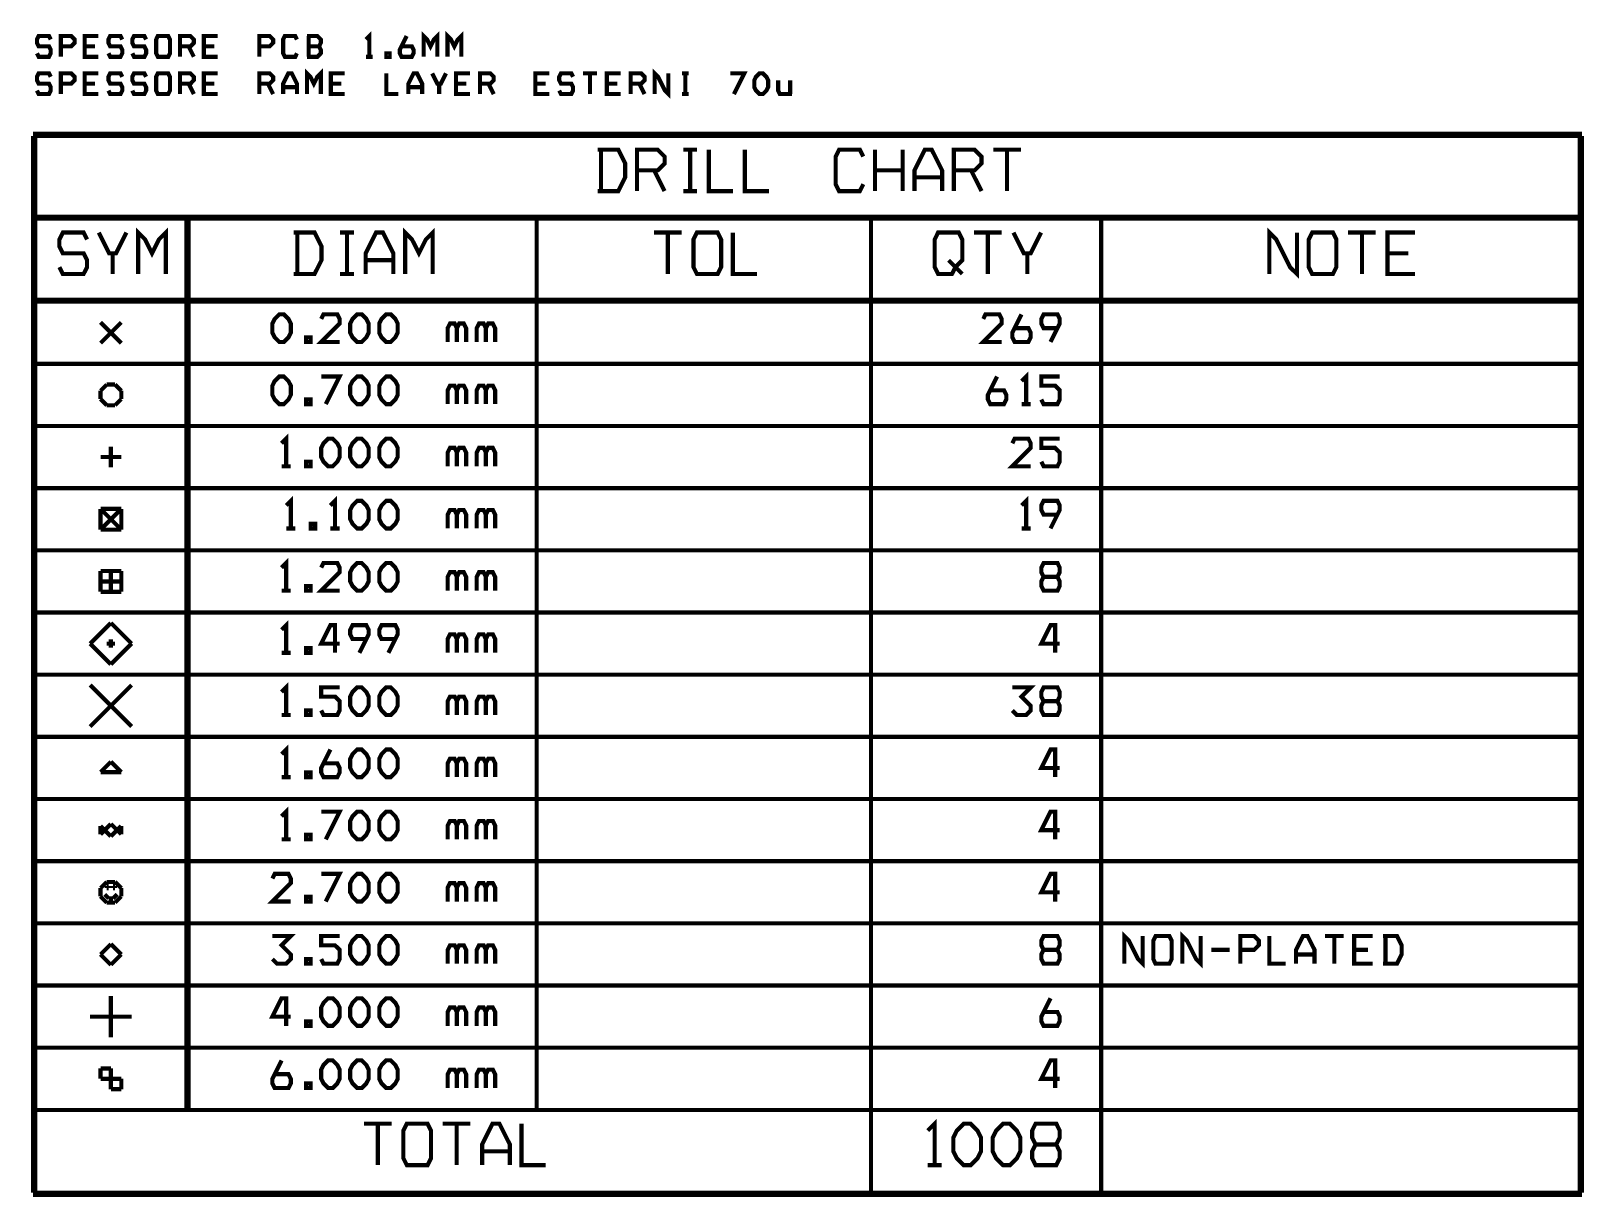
# Model space of a CAD drawing. Extents: x -20 to 155, y -92 to 168.
# Drawn here: x -15.5 to 79.6, y -92.5 to -21 of the extents above; entities that cross this region are included whole.
import ezdxf

# ---------------------------------------------------------------- set-up
doc = ezdxf.new("R2010")
doc.units = 0
doc.header["$MEASUREMENT"] = 0
doc.layers.add('25-334-1_DRD', color=7, linetype='CONTINUOUS')

msp = doc.modelspace()

# ---------------------------------------------------------------- linework, layer by layer
at = {"layer": '25-334-1_DRD', "const_width": 0.254}
for points in [[(-14.2875, -21.5265), (-14.39418, -21.31568), (-15.02918, -21.31568), (-15.13332, -21.5265), (-15.13332, -21.73732), (-15.02918, -21.95068), (-14.39418, -21.95068), (-14.2875, -22.1615), (-14.2875, -22.37232), (-14.39418, -22.58568), (-15.02918, -22.58568), (-15.13332, -22.37232)], [(-13.67282, -21.95068), (-13.03782, -21.95068), (-12.827, -21.73732), (-12.827, -21.5265), (-13.03782, -21.31568), (-13.67282, -21.31568), (-13.67282, -22.58568)], [(-11.3665, -22.58568), (-12.21232, -22.58568), (-12.21232, -21.31568), (-11.3665, -21.31568)], [(-11.57732, -21.95068), (-12.21232, -21.95068)], [(-9.906, -21.5265), (-10.01268, -21.31568), (-10.64768, -21.31568), (-10.75182, -21.5265), (-10.75182, -21.73732), (-10.64768, -21.95068), (-10.01268, -21.95068), (-9.906, -22.1615), (-9.906, -22.37232), (-10.01268, -22.58568), (-10.64768, -22.58568), (-10.75182, -22.37232)], [(-8.4455, -21.5265), (-8.55218, -21.31568), (-9.18718, -21.31568), (-9.29132, -21.5265), (-9.29132, -21.73732), (-9.18718, -21.95068), (-8.55218, -21.95068), (-8.4455, -22.1615), (-8.4455, -22.37232), (-8.55218, -22.58568), (-9.18718, -22.58568), (-9.29132, -22.37232)], [(-7.72668, -22.58568), (-7.83082, -22.37232), (-7.83082, -21.5265), (-7.72668, -21.31568), (-7.09168, -21.31568), (-6.985, -21.5265), (-6.985, -22.37232), (-7.09168, -22.58568), (-7.72668, -22.58568)], [(-6.37032, -21.95068), (-5.73532, -21.95068), (-5.5245, -21.73732), (-5.5245, -21.5265), (-5.73532, -21.31568), (-6.37032, -21.31568), (-6.37032, -22.58568)], [(-5.842, -21.95068), (-5.5245, -22.58568)], [(-4.064, -22.58568), (-4.90982, -22.58568), (-4.90982, -21.31568), (-4.064, -21.31568)], [(-4.27482, -21.95068), (-4.90982, -21.95068)], [(-1.51384, -21.95068), (-0.87884, -21.95068), (-0.66548, -21.73732), (-0.66548, -21.5265), (-0.87884, -21.31568), (-1.51384, -21.31568), (-1.51384, -22.58568)], [(0.79248, -22.37232), (0.68834, -22.58568), (0.05334, -22.58568), (-0.05334, -22.37232), (-0.05334, -21.5265), (0.05334, -21.31568), (0.68834, -21.31568), (0.79248, -21.5265)], [(1.51384, -21.95068), (2.14884, -21.95068), (2.25298, -21.73732), (2.25298, -21.5265), (2.04216, -21.31568), (1.40716, -21.31568)], [(1.40716, -22.58568), (2.04216, -22.58568), (2.25298, -22.37232), (2.25298, -22.1615), (2.14884, -21.95068)], [(1.51384, -22.58568), (1.51384, -21.31568)], [(5.22732, -22.58568), (5.22732, -21.31568), (5.0165, -21.5265)], [(7.19582, -21.95068), (7.83082, -21.95068), (7.9375, -22.1615), (7.9375, -22.37232), (7.83082, -22.58568), (7.19582, -22.58568), (7.09168, -22.37232), (7.09168, -22.1615), (7.51332, -21.31568)], [(9.398, -22.58568), (9.398, -21.31568), (9.18718, -21.5265), (8.97382, -21.95068), (8.763, -21.5265), (8.55218, -21.31568), (8.55218, -22.58568)], [(10.8585, -22.58568), (10.8585, -21.31568), (10.64768, -21.5265), (10.43432, -21.95068), (10.2235, -21.5265), (10.01268, -21.31568), (10.01268, -22.58568)], [(5.44068, -22.58568), (5.0165, -22.58568)], [(6.26618, -22.58568), (6.477, -22.58568), (6.477, -22.37232), (6.26618, -22.37232), (6.26618, -22.58568)], [(-14.2875, -23.8125), (-14.39418, -23.60168), (-15.02918, -23.60168), (-15.13332, -23.8125), (-15.13332, -24.02332), (-15.02918, -24.23668), (-14.39418, -24.23668), (-14.2875, -24.4475), (-14.2875, -24.65832), (-14.39418, -24.87168), (-15.02918, -24.87168), (-15.13332, -24.65832)], [(-13.67282, -24.23668), (-13.03782, -24.23668), (-12.827, -24.02332), (-12.827, -23.8125), (-13.03782, -23.60168), (-13.67282, -23.60168), (-13.67282, -24.87168)], [(-11.3665, -24.87168), (-12.21232, -24.87168), (-12.21232, -23.60168), (-11.3665, -23.60168)], [(-9.906, -23.8125), (-10.01268, -23.60168), (-10.64768, -23.60168), (-10.75182, -23.8125), (-10.75182, -24.02332), (-10.64768, -24.23668), (-10.01268, -24.23668), (-9.906, -24.4475), (-9.906, -24.65832), (-10.01268, -24.87168), (-10.64768, -24.87168), (-10.75182, -24.65832)], [(-8.4455, -23.8125), (-8.55218, -23.60168), (-9.18718, -23.60168), (-9.29132, -23.8125), (-9.29132, -24.02332), (-9.18718, -24.23668), (-8.55218, -24.23668), (-8.4455, -24.4475), (-8.4455, -24.65832), (-8.55218, -24.87168), (-9.18718, -24.87168), (-9.29132, -24.65832)], [(-7.72668, -24.87168), (-7.83082, -24.65832), (-7.83082, -23.8125), (-7.72668, -23.60168), (-7.09168, -23.60168), (-6.985, -23.8125), (-6.985, -24.65832), (-7.09168, -24.87168), (-7.72668, -24.87168)], [(-6.37032, -24.23668), (-5.73532, -24.23668), (-5.5245, -24.02332), (-5.5245, -23.8125), (-5.73532, -23.60168), (-6.37032, -23.60168), (-6.37032, -24.87168)], [(-4.064, -24.87168), (-4.90982, -24.87168), (-4.90982, -23.60168), (-4.064, -23.60168)], [(-1.51384, -24.23668), (-0.87884, -24.23668), (-0.66548, -24.02332), (-0.66548, -23.8125), (-0.87884, -23.60168), (-1.51384, -23.60168), (-1.51384, -24.87168)], [(0.79248, -24.87168), (0.79248, -24.23668), (0.47498, -23.60168), (0.26416, -23.60168), (-0.05334, -24.23668), (-0.05334, -24.87168)], [(2.25298, -24.87168), (2.25298, -23.60168), (2.04216, -23.8125), (1.83134, -24.23668), (1.61798, -23.8125), (1.40716, -23.60168), (1.40716, -24.87168)], [(3.71348, -24.87168), (2.86766, -24.87168), (2.86766, -23.60168), (3.71348, -23.60168)], [(7.00532, -24.87168), (6.26618, -24.87168), (6.26618, -23.60168)], [(8.46582, -24.87168), (8.46582, -24.23668), (8.14832, -23.60168), (7.9375, -23.60168), (7.62, -24.23668), (7.62, -24.87168)], [(9.92632, -23.60168), (9.60882, -24.23668), (9.398, -24.23668), (9.0805, -23.60168)], [(11.38682, -24.87168), (10.541, -24.87168), (10.541, -23.60168), (11.38682, -23.60168)], [(12.0015, -24.23668), (12.6365, -24.23668), (12.84732, -24.02332), (12.84732, -23.8125), (12.6365, -23.60168), (12.0015, -23.60168), (12.0015, -24.87168)], [(16.24584, -24.87168), (15.39748, -24.87168), (15.39748, -23.60168), (16.24584, -23.60168)], [(17.70634, -23.8125), (17.59966, -23.60168), (16.96466, -23.60168), (16.85798, -23.8125), (16.85798, -24.02332), (16.96466, -24.23668), (17.59966, -24.23668), (17.70634, -24.4475), (17.70634, -24.65832), (17.59966, -24.87168), (16.96466, -24.87168), (16.85798, -24.65832)], [(19.16684, -23.60168), (18.31848, -23.60168)], [(18.74266, -24.87168), (18.74266, -23.60168)], [(20.62734, -24.87168), (19.77898, -24.87168), (19.77898, -23.60168), (20.62734, -23.60168)], [(21.23948, -24.23668), (21.87448, -24.23668), (22.08784, -24.02332), (22.08784, -23.8125), (21.87448, -23.60168), (21.23948, -23.60168), (21.23948, -24.87168)], [(23.54834, -23.60168), (23.54834, -24.87168), (23.33498, -24.65832), (22.91334, -23.8125), (22.69998, -23.60168), (22.69998, -24.87168)], [(24.79548, -23.60168), (24.37384, -23.60168)], [(24.58466, -24.87168), (24.58466, -23.60168)], [(27.559, -24.87168), (28.194, -23.60168), (27.34818, -23.60168)], [(29.12618, -24.87168), (28.91282, -24.65832), (28.80868, -24.4475), (28.80868, -24.02332), (28.91282, -23.8125), (29.12618, -23.60168), (29.337, -23.60168), (29.54782, -23.8125), (29.6545, -24.02332), (29.6545, -24.4475), (29.54782, -24.65832), (29.337, -24.87168), (29.12618, -24.87168)], [(-11.57732, -24.23668), (-12.21232, -24.23668)], [(-5.842, -24.23668), (-5.5245, -24.87168)], [(-4.27482, -24.23668), (-4.90982, -24.23668)], [(-0.98298, -24.23668), (-0.66548, -24.87168)], [(0.79248, -24.4475), (-0.05334, -24.4475)], [(3.50266, -24.23668), (2.86766, -24.23668)], [(8.46582, -24.4475), (7.62, -24.4475)], [(9.50468, -24.87168), (9.50468, -24.23668)], [(11.176, -24.23668), (10.541, -24.23668)], [(12.52982, -24.23668), (12.84732, -24.87168)], [(16.03248, -24.23668), (15.39748, -24.23668)], [(20.41398, -24.23668), (19.77898, -24.23668)], [(21.77034, -24.23668), (22.08784, -24.87168)], [(31.115, -24.87168), (30.37332, -24.87168), (30.26918, -24.65832), (30.26918, -24.02332)], [(31.00832, -24.02332), (31.00832, -24.87168)], [(24.79548, -24.87168), (24.37384, -24.87168)], [(79.502, -27.305), (-15.367, -27.305)], [(-15.367, -92.202), (-15.367, -27.432)], [(79.375, -27.432), (-15.24, -27.432)], [(-15.24, -92.202), (-15.24, -27.432)], [(79.375, -92.202), (79.375, -27.432)], [(79.502, -92.202), (79.502, -27.432)], [(19.20748, -30.81782), (20.47748, -30.81782), (20.90166, -29.972), (20.90166, -29.12618), (20.47748, -28.27782), (19.20748, -28.27782)], [(19.42084, -30.81782), (19.42084, -28.27782)], [(21.62048, -29.54782), (22.89048, -29.54782), (23.31466, -29.12618), (23.31466, -28.702), (22.89048, -28.27782), (21.62048, -28.27782), (21.62048, -30.81782)], [(25.30348, -28.27782), (24.45766, -28.27782)], [(24.88184, -30.81782), (24.88184, -28.27782)], [(27.50566, -30.81782), (26.02484, -30.81782), (26.02484, -28.27782)], [(29.70784, -30.81782), (28.22448, -30.81782), (28.22448, -28.27782)], [(35.48634, -30.39618), (35.27298, -30.81782), (34.00298, -30.81782), (33.79216, -30.39618), (33.79216, -28.702), (34.00298, -28.27782), (35.27298, -28.27782), (35.48634, -28.702)], [(36.20516, -30.81782), (36.20516, -28.27782)], [(37.89934, -30.81782), (37.89934, -28.27782)], [(40.31234, -30.81782), (40.31234, -29.54782), (39.67734, -28.27782), (39.25316, -28.27782), (38.61816, -29.54782), (38.61816, -30.81782)], [(41.03116, -29.54782), (42.30116, -29.54782), (42.72534, -29.12618), (42.72534, -28.702), (42.30116, -28.27782), (41.03116, -28.27782), (41.03116, -30.81782)], [(45.13834, -28.27782), (43.44416, -28.27782)], [(44.28998, -30.81782), (44.28998, -28.27782)], [(22.67966, -29.54782), (23.31466, -30.81782)], [(37.89934, -29.54782), (36.20516, -29.54782)], [(42.09034, -29.54782), (42.72534, -30.81782)], [(40.31234, -29.972), (38.61816, -29.972)], [(25.30348, -30.81782), (24.45766, -30.81782)], [(79.375, -32.385), (-15.24, -32.385)], [(79.375, -32.512), (-15.24, -32.512)], [(-12.065, -33.782), (-12.27582, -33.35782), (-13.54582, -33.35782), (-13.75918, -33.782), (-13.75918, -34.20618), (-13.54582, -34.62782), (-12.27582, -34.62782), (-12.065, -35.052), (-12.065, -35.47618), (-12.27582, -35.89782), (-13.54582, -35.89782), (-13.75918, -35.47618)], [(-9.652, -33.35782), (-10.287, -34.62782), (-10.71118, -34.62782), (-11.34618, -33.35782)], [(-7.239, -35.89782), (-7.239, -33.35782), (-7.66318, -33.782), (-8.08482, -34.62782), (-8.509, -33.782), (-8.93318, -33.35782), (-8.93318, -35.89782)], [(-5.969, -87.122), (-5.969, -32.512)], [(-5.842, -87.122), (-5.842, -32.512)], [(0.60198, -35.89782), (1.87198, -35.89782), (2.29616, -35.052), (2.29616, -34.20618), (1.87198, -33.35782), (0.60198, -33.35782)], [(0.81534, -35.89782), (0.81534, -33.35782)], [(4.28498, -33.35782), (3.43916, -33.35782)], [(3.86334, -35.89782), (3.86334, -33.35782)], [(6.69798, -35.89782), (6.69798, -34.62782), (6.06298, -33.35782), (5.64134, -33.35782), (5.00634, -34.62782), (5.00634, -35.89782)], [(9.11098, -35.89782), (9.11098, -33.35782), (8.68934, -33.782), (8.26516, -34.62782), (7.84098, -33.782), (7.41934, -33.35782), (7.41934, -35.89782)], [(15.47368, -87.122), (15.47368, -32.512)], [(24.36368, -33.35782), (22.6695, -33.35782)], [(23.51532, -35.89782), (23.51532, -33.35782)], [(25.29332, -35.89782), (25.0825, -35.47618), (25.0825, -33.782), (25.29332, -33.35782), (26.56332, -33.35782), (26.77668, -33.782), (26.77668, -35.47618), (26.56332, -35.89782), (25.29332, -35.89782)], [(28.97632, -35.89782), (27.4955, -35.89782), (27.4955, -33.35782)], [(35.96132, -92.202), (35.96132, -32.512)], [(39.85768, -35.47618), (40.0685, -35.89782), (40.91432, -35.89782), (41.12768, -35.47618), (41.54932, -35.052), (41.54932, -33.782), (41.3385, -33.35782), (40.0685, -33.35782), (39.85768, -33.782), (39.85768, -35.47618)], [(43.96232, -33.35782), (42.27068, -33.35782)], [(43.1165, -35.89782), (43.1165, -33.35782)], [(46.37532, -33.35782), (45.74032, -34.62782), (45.31868, -34.62782), (44.68368, -33.35782)], [(50.05832, -92.202), (50.05832, -32.512)], [(62.04966, -33.35782), (62.04966, -35.89782), (61.62548, -35.47618), (60.77966, -33.782), (60.35548, -33.35782), (60.35548, -35.89782)], [(62.98184, -35.89782), (62.76848, -35.47618), (62.76848, -33.782), (62.98184, -33.35782), (64.25184, -33.35782), (64.46266, -33.782), (64.46266, -35.47618), (64.25184, -35.89782), (62.98184, -35.89782)], [(66.87566, -33.35782), (65.18148, -33.35782)], [(66.02984, -35.89782), (66.02984, -33.35782)], [(69.28866, -35.89782), (67.59448, -35.89782), (67.59448, -33.35782), (69.28866, -33.35782)], [(-10.49782, -35.89782), (-10.49782, -34.62782)], [(6.69798, -35.052), (5.00634, -35.052)], [(40.7035, -35.052), (41.54932, -35.89782)], [(45.5295, -35.89782), (45.5295, -34.62782)], [(68.86448, -34.62782), (67.59448, -34.62782)], [(4.28498, -35.89782), (3.43916, -35.89782)], [(79.375, -37.465), (-15.24, -37.465)], [(79.375, -37.592), (-15.24, -37.592)], [(-9.9695, -38.862), (-11.2395, -40.132)], [(-9.9695, -40.132), (-11.2395, -38.862)], [(-0.28956, -40.06088), (-0.5715, -39.77894), (-0.7112, -39.497), (-0.7112, -38.93312), (-0.5715, -38.65118), (-0.28956, -38.36924), (-0.00762, -38.36924), (0.27432, -38.65118), (0.41656, -38.93312), (0.41656, -39.497), (0.27432, -39.77894), (-0.00762, -40.06088), (-0.28956, -40.06088)], [(3.40868, -40.06088), (2.27838, -40.06088), (3.40868, -38.93312), (3.40868, -38.65118), (3.26644, -38.36924), (2.42062, -38.36924), (2.27838, -38.65118)], [(4.48056, -40.06088), (4.19862, -39.77894), (4.05638, -39.497), (4.05638, -38.93312), (4.19862, -38.65118), (4.48056, -38.36924), (4.7625, -38.36924), (5.04444, -38.65118), (5.18668, -38.93312), (5.18668, -39.497), (5.04444, -39.77894), (4.7625, -40.06088), (4.48056, -40.06088)], [(6.25856, -40.06088), (5.97662, -39.77894), (5.83438, -39.497), (5.83438, -38.93312), (5.97662, -38.65118), (6.25856, -38.36924), (6.5405, -38.36924), (6.82244, -38.65118), (6.96468, -38.93312), (6.96468, -39.497), (6.82244, -39.77894), (6.5405, -40.06088), (6.25856, -40.06088)], [(11.15568, -40.06088), (11.15568, -39.21506), (11.01344, -38.93312), (10.7315, -38.93312), (10.58926, -39.21506), (10.44956, -38.93312), (10.16762, -38.93312), (10.02538, -39.21506), (10.02538, -40.06088)], [(12.93368, -40.06088), (12.93368, -39.21506), (12.79144, -38.93312), (12.5095, -38.93312), (12.36726, -39.21506), (12.22756, -38.93312), (11.94562, -38.93312), (11.80338, -39.21506), (11.80338, -40.06088)], [(43.96232, -40.06088), (42.83456, -40.06088), (43.96232, -38.93312), (43.96232, -38.65118), (43.82262, -38.36924), (42.97426, -38.36924), (42.83456, -38.65118)], [(44.75226, -39.21506), (45.60062, -39.21506), (45.74032, -39.497), (45.74032, -39.77894), (45.60062, -40.06088), (44.75226, -40.06088), (44.61256, -39.77894), (44.61256, -39.497), (45.17644, -38.36924)], [(47.37862, -39.21506), (46.53026, -39.21506), (46.39056, -38.93312), (46.39056, -38.65118), (46.53026, -38.36924), (47.37862, -38.36924), (47.51832, -38.65118), (47.51832, -38.93312), (46.95444, -40.06088)], [(1.34874, -40.06088), (1.63068, -40.06088), (1.63068, -39.77894), (1.34874, -39.77894), (1.34874, -40.06088)], [(10.58926, -40.06088), (10.58926, -39.21506)], [(12.36726, -40.06088), (12.36726, -39.21506)], [(79.375, -41.402), (-15.24, -41.402)], [(-10.8585, -42.672), (-11.2395, -43.053)], [(-10.3505, -42.672), (-10.8585, -42.672)], [(-9.9695, -43.053), (-10.3505, -42.672)], [(-0.28956, -43.87088), (-0.5715, -43.58894), (-0.7112, -43.307), (-0.7112, -42.74312), (-0.5715, -42.46118), (-0.28956, -42.17924), (-0.00762, -42.17924), (0.27432, -42.46118), (0.41656, -42.74312), (0.41656, -43.307), (0.27432, -43.58894), (-0.00762, -43.87088), (-0.28956, -43.87088)], [(2.56032, -43.87088), (3.40868, -42.17924), (2.27838, -42.17924)], [(4.48056, -43.87088), (4.19862, -43.58894), (4.05638, -43.307), (4.05638, -42.74312), (4.19862, -42.46118), (4.48056, -42.17924), (4.7625, -42.17924), (5.04444, -42.46118), (5.18668, -42.74312), (5.18668, -43.307), (5.04444, -43.58894), (4.7625, -43.87088), (4.48056, -43.87088)], [(6.25856, -43.87088), (5.97662, -43.58894), (5.83438, -43.307), (5.83438, -42.74312), (5.97662, -42.46118), (6.25856, -42.17924), (6.5405, -42.17924), (6.82244, -42.46118), (6.96468, -42.74312), (6.96468, -43.307), (6.82244, -43.58894), (6.5405, -43.87088), (6.25856, -43.87088)], [(11.15568, -43.87088), (11.15568, -43.02506), (11.01344, -42.74312), (10.7315, -42.74312), (10.58926, -43.02506), (10.44956, -42.74312), (10.16762, -42.74312), (10.02538, -43.02506), (10.02538, -43.87088)], [(12.93368, -43.87088), (12.93368, -43.02506), (12.79144, -42.74312), (12.5095, -42.74312), (12.36726, -43.02506), (12.22756, -42.74312), (11.94562, -42.74312), (11.80338, -43.02506), (11.80338, -43.87088)], [(43.2562, -43.02506), (44.10456, -43.02506), (44.24426, -43.307), (44.24426, -43.58894), (44.10456, -43.87088), (43.2562, -43.87088), (43.1165, -43.58894), (43.1165, -43.307), (43.68038, -42.17924)], [(45.45838, -43.87088), (45.45838, -42.17924), (45.17644, -42.46118)], [(46.39056, -43.58894), (46.53026, -43.87088), (47.37862, -43.87088), (47.51832, -43.58894), (47.51832, -43.02506), (47.23638, -42.74312), (46.39056, -42.74312), (46.39056, -42.17924), (47.51832, -42.17924)], [(-11.2395, -43.053), (-11.2395, -43.561)], [(-11.2395, -43.561), (-10.8585, -43.942)], [(-10.3505, -43.942), (-9.9695, -43.561)], [(-9.9695, -43.561), (-9.9695, -43.053)], [(1.34874, -43.87088), (1.63068, -43.87088), (1.63068, -43.58894), (1.34874, -43.58894), (1.34874, -43.87088)], [(10.58926, -43.87088), (10.58926, -43.02506)], [(12.36726, -43.87088), (12.36726, -43.02506)], [(45.74032, -43.87088), (45.17644, -43.87088)], [(-10.8585, -43.942), (-10.3505, -43.942)], [(79.375, -45.212), (-15.24, -45.212)], [(-10.6045, -46.482), (-10.6045, -47.752)], [(0.13462, -47.68088), (0.13462, -45.98924), (-0.14732, -46.27118)], [(2.70256, -47.68088), (2.42062, -47.39894), (2.27838, -47.117), (2.27838, -46.55312), (2.42062, -46.27118), (2.70256, -45.98924), (2.9845, -45.98924), (3.26644, -46.27118), (3.40868, -46.55312), (3.40868, -47.117), (3.26644, -47.39894), (2.9845, -47.68088), (2.70256, -47.68088)], [(4.48056, -47.68088), (4.19862, -47.39894), (4.05638, -47.117), (4.05638, -46.55312), (4.19862, -46.27118), (4.48056, -45.98924), (4.7625, -45.98924), (5.04444, -46.27118), (5.18668, -46.55312), (5.18668, -47.117), (5.04444, -47.39894), (4.7625, -47.68088), (4.48056, -47.68088)], [(6.25856, -47.68088), (5.97662, -47.39894), (5.83438, -47.117), (5.83438, -46.55312), (5.97662, -46.27118), (6.25856, -45.98924), (6.5405, -45.98924), (6.82244, -46.27118), (6.96468, -46.55312), (6.96468, -47.117), (6.82244, -47.39894), (6.5405, -47.68088), (6.25856, -47.68088)], [(11.15568, -47.68088), (11.15568, -46.83506), (11.01344, -46.55312), (10.7315, -46.55312), (10.58926, -46.83506), (10.44956, -46.55312), (10.16762, -46.55312), (10.02538, -46.83506), (10.02538, -47.68088)], [(12.93368, -47.68088), (12.93368, -46.83506), (12.79144, -46.55312), (12.5095, -46.55312), (12.36726, -46.83506), (12.22756, -46.55312), (11.94562, -46.55312), (11.80338, -46.83506), (11.80338, -47.68088)], [(45.74032, -47.68088), (44.61256, -47.68088), (45.74032, -46.55312), (45.74032, -46.27118), (45.60062, -45.98924), (44.75226, -45.98924), (44.61256, -46.27118)], [(46.39056, -47.39894), (46.53026, -47.68088), (47.37862, -47.68088), (47.51832, -47.39894), (47.51832, -46.83506), (47.23638, -46.55312), (46.39056, -46.55312), (46.39056, -45.98924), (47.51832, -45.98924)], [(-9.9695, -47.117), (-11.2395, -47.117)], [(0.41656, -47.68088), (-0.14732, -47.68088)], [(1.34874, -47.68088), (1.63068, -47.68088), (1.63068, -47.39894), (1.34874, -47.39894), (1.34874, -47.68088)], [(10.58926, -47.68088), (10.58926, -46.83506)], [(12.36726, -47.68088), (12.36726, -46.83506)], [(79.375, -49.022), (-15.24, -49.022)], [(-11.2395, -50.292), (-11.2395, -51.562)], [(-9.9695, -50.292), (-11.2395, -50.292)], [(-9.9695, -50.292), (-11.2395, -51.562)], [(-9.9695, -51.562), (-11.2395, -50.292)], [(-9.9695, -51.562), (-9.9695, -50.292)], [(0.41656, -51.49088), (0.41656, -49.79924), (0.13462, -50.08118)], [(3.1242, -51.49088), (3.1242, -49.79924), (2.84226, -50.08118)], [(4.48056, -51.49088), (4.19862, -51.20894), (4.05638, -50.927), (4.05638, -50.36312), (4.19862, -50.08118), (4.48056, -49.79924), (4.7625, -49.79924), (5.04444, -50.08118), (5.18668, -50.36312), (5.18668, -50.927), (5.04444, -51.20894), (4.7625, -51.49088), (4.48056, -51.49088)], [(6.25856, -51.49088), (5.97662, -51.20894), (5.83438, -50.927), (5.83438, -50.36312), (5.97662, -50.08118), (6.25856, -49.79924), (6.5405, -49.79924), (6.82244, -50.08118), (6.96468, -50.36312), (6.96468, -50.927), (6.82244, -51.20894), (6.5405, -51.49088), (6.25856, -51.49088)], [(11.15568, -51.49088), (11.15568, -50.64506), (11.01344, -50.36312), (10.7315, -50.36312), (10.58926, -50.64506), (10.44956, -50.36312), (10.16762, -50.36312), (10.02538, -50.64506), (10.02538, -51.49088)], [(12.93368, -51.49088), (12.93368, -50.64506), (12.79144, -50.36312), (12.5095, -50.36312), (12.36726, -50.64506), (12.22756, -50.36312), (11.94562, -50.36312), (11.80338, -50.64506), (11.80338, -51.49088)], [(45.45838, -51.49088), (45.45838, -49.79924), (45.17644, -50.08118)], [(47.37862, -50.64506), (46.53026, -50.64506), (46.39056, -50.36312), (46.39056, -50.08118), (46.53026, -49.79924), (47.37862, -49.79924), (47.51832, -50.08118), (47.51832, -50.36312), (46.95444, -51.49088)], [(0.6985, -51.49088), (0.13462, -51.49088)], [(1.63068, -51.49088), (1.91262, -51.49088), (1.91262, -51.20894), (1.63068, -51.20894), (1.63068, -51.49088)], [(3.40868, -51.49088), (2.84226, -51.49088)], [(10.58926, -51.49088), (10.58926, -50.64506)], [(12.36726, -51.49088), (12.36726, -50.64506)], [(45.74032, -51.49088), (45.17644, -51.49088)], [(-11.2395, -51.562), (-9.9695, -51.562)], [(79.375, -52.832), (-15.24, -52.832)], [(-11.2395, -54.102), (-11.2395, -55.372)], [(-9.9695, -54.102), (-11.2395, -54.102)], [(-10.6045, -54.102), (-10.6045, -55.372)], [(-9.9695, -55.372), (-9.9695, -54.102)], [(0.13462, -55.30088), (0.13462, -53.60924), (-0.14732, -53.89118)], [(3.40868, -55.30088), (2.27838, -55.30088), (3.40868, -54.17312), (3.40868, -53.89118), (3.26644, -53.60924), (2.42062, -53.60924), (2.27838, -53.89118)], [(4.48056, -55.30088), (4.19862, -55.01894), (4.05638, -54.737), (4.05638, -54.17312), (4.19862, -53.89118), (4.48056, -53.60924), (4.7625, -53.60924), (5.04444, -53.89118), (5.18668, -54.17312), (5.18668, -54.737), (5.04444, -55.01894), (4.7625, -55.30088), (4.48056, -55.30088)], [(6.25856, -55.30088), (5.97662, -55.01894), (5.83438, -54.737), (5.83438, -54.17312), (5.97662, -53.89118), (6.25856, -53.60924), (6.5405, -53.60924), (6.82244, -53.89118), (6.96468, -54.17312), (6.96468, -54.737), (6.82244, -55.01894), (6.5405, -55.30088), (6.25856, -55.30088)], [(11.15568, -55.30088), (11.15568, -54.45506), (11.01344, -54.17312), (10.7315, -54.17312), (10.58926, -54.45506), (10.44956, -54.17312), (10.16762, -54.17312), (10.02538, -54.45506), (10.02538, -55.30088)], [(12.93368, -55.30088), (12.93368, -54.45506), (12.79144, -54.17312), (12.5095, -54.17312), (12.36726, -54.45506), (12.22756, -54.17312), (11.94562, -54.17312), (11.80338, -54.45506), (11.80338, -55.30088)], [(47.37862, -54.45506), (47.51832, -54.17312), (47.51832, -53.89118), (47.37862, -53.60924), (46.53026, -53.60924), (46.39056, -53.89118), (46.39056, -54.17312), (46.53026, -54.45506), (47.37862, -54.45506), (47.51832, -54.737), (47.51832, -55.01894), (47.37862, -55.30088), (46.53026, -55.30088), (46.39056, -55.01894), (46.39056, -54.737), (46.53026, -54.45506)], [(-9.9695, -54.737), (-11.2395, -54.737)], [(1.34874, -55.30088), (1.63068, -55.30088), (1.63068, -55.01894), (1.34874, -55.01894), (1.34874, -55.30088)], [(10.58926, -55.30088), (10.58926, -54.45506)], [(12.36726, -55.30088), (12.36726, -54.45506)], [(-11.2395, -55.372), (-9.9695, -55.372)], [(0.41656, -55.30088), (-0.14732, -55.30088)], [(79.375, -56.642), (-15.24, -56.642)], [(-10.6045, -57.277), (-11.8745, -58.547)], [(-9.3345, -58.547), (-10.6045, -57.277)], [(0.13462, -59.11088), (0.13462, -57.41924), (-0.14732, -57.70118)], [(3.40868, -58.547), (2.27838, -58.547), (2.84226, -57.41924), (3.1242, -57.41924), (3.1242, -59.11088)], [(5.04444, -58.26506), (4.19862, -58.26506), (4.05638, -57.98312), (4.05638, -57.70118), (4.19862, -57.41924), (5.04444, -57.41924), (5.18668, -57.70118), (5.18668, -57.98312), (4.62026, -59.11088)], [(6.82244, -58.26506), (5.97662, -58.26506), (5.83438, -57.98312), (5.83438, -57.70118), (5.97662, -57.41924), (6.82244, -57.41924), (6.96468, -57.70118), (6.96468, -57.98312), (6.39826, -59.11088)], [(11.15568, -59.11088), (11.15568, -58.26506), (11.01344, -57.98312), (10.7315, -57.98312), (10.58926, -58.26506), (10.44956, -57.98312), (10.16762, -57.98312), (10.02538, -58.26506), (10.02538, -59.11088)], [(12.93368, -59.11088), (12.93368, -58.26506), (12.79144, -57.98312), (12.5095, -57.98312), (12.36726, -58.26506), (12.22756, -57.98312), (11.94562, -57.98312), (11.80338, -58.26506), (11.80338, -59.11088)], [(47.51832, -58.547), (46.39056, -58.547), (46.95444, -57.41924), (47.23638, -57.41924), (47.23638, -59.11088)], [(-11.8745, -58.547), (-10.6045, -59.817)], [(-10.3505, -58.547), (-10.8585, -58.547)], [(-10.6045, -58.293), (-10.6045, -58.801)], [(-10.6045, -59.817), (-9.3345, -58.547)], [(1.34874, -59.11088), (1.63068, -59.11088), (1.63068, -58.82894), (1.34874, -58.82894), (1.34874, -59.11088)], [(10.58926, -59.11088), (10.58926, -58.26506)], [(12.36726, -59.11088), (12.36726, -58.26506)], [(0.41656, -59.11088), (-0.14732, -59.11088)], [(79.375, -60.452), (-15.24, -60.452)], [(-9.3345, -61.087), (-11.8745, -63.627)], [(-9.3345, -63.627), (-11.8745, -61.087)], [(0.13462, -62.92088), (0.13462, -61.22924), (-0.14732, -61.51118)], [(2.27838, -62.63894), (2.42062, -62.92088), (3.26644, -62.92088), (3.40868, -62.63894), (3.40868, -62.07506), (3.1242, -61.79312), (2.27838, -61.79312), (2.27838, -61.22924), (3.40868, -61.22924)], [(4.48056, -62.92088), (4.19862, -62.63894), (4.05638, -62.357), (4.05638, -61.79312), (4.19862, -61.51118), (4.48056, -61.22924), (4.7625, -61.22924), (5.04444, -61.51118), (5.18668, -61.79312), (5.18668, -62.357), (5.04444, -62.63894), (4.7625, -62.92088), (4.48056, -62.92088)], [(6.25856, -62.92088), (5.97662, -62.63894), (5.83438, -62.357), (5.83438, -61.79312), (5.97662, -61.51118), (6.25856, -61.22924), (6.5405, -61.22924), (6.82244, -61.51118), (6.96468, -61.79312), (6.96468, -62.357), (6.82244, -62.63894), (6.5405, -62.92088), (6.25856, -62.92088)], [(11.15568, -62.92088), (11.15568, -62.07506), (11.01344, -61.79312), (10.7315, -61.79312), (10.58926, -62.07506), (10.44956, -61.79312), (10.16762, -61.79312), (10.02538, -62.07506), (10.02538, -62.92088)], [(12.93368, -62.92088), (12.93368, -62.07506), (12.79144, -61.79312), (12.5095, -61.79312), (12.36726, -62.07506), (12.22756, -61.79312), (11.94562, -61.79312), (11.80338, -62.07506), (11.80338, -62.92088)], [(44.61256, -62.63894), (44.8945, -62.92088), (45.45838, -62.92088), (45.74032, -62.63894), (45.74032, -62.357), (45.17644, -61.79312), (45.74032, -61.22924), (44.61256, -61.22924)], [(47.37862, -62.07506), (47.51832, -61.79312), (47.51832, -61.51118), (47.37862, -61.22924), (46.53026, -61.22924), (46.39056, -61.51118), (46.39056, -61.79312), (46.53026, -62.07506), (47.37862, -62.07506), (47.51832, -62.357), (47.51832, -62.63894), (47.37862, -62.92088), (46.53026, -62.92088), (46.39056, -62.63894), (46.39056, -62.357), (46.53026, -62.07506)], [(1.34874, -62.92088), (1.63068, -62.92088), (1.63068, -62.63894), (1.34874, -62.63894), (1.34874, -62.92088)], [(10.58926, -62.92088), (10.58926, -62.07506)], [(12.36726, -62.92088), (12.36726, -62.07506)], [(0.41656, -62.92088), (-0.14732, -62.92088)], [(79.375, -64.262), (-15.24, -64.262)], [(0.13462, -66.73088), (0.13462, -65.03924), (-0.14732, -65.32118)], [(2.42062, -65.88506), (3.26644, -65.88506), (3.40868, -66.167), (3.40868, -66.44894), (3.26644, -66.73088), (2.42062, -66.73088), (2.27838, -66.44894), (2.27838, -66.167), (2.84226, -65.03924)], [(4.48056, -66.73088), (4.19862, -66.44894), (4.05638, -66.167), (4.05638, -65.60312), (4.19862, -65.32118), (4.48056, -65.03924), (4.7625, -65.03924), (5.04444, -65.32118), (5.18668, -65.60312), (5.18668, -66.167), (5.04444, -66.44894), (4.7625, -66.73088), (4.48056, -66.73088)], [(6.25856, -66.73088), (5.97662, -66.44894), (5.83438, -66.167), (5.83438, -65.60312), (5.97662, -65.32118), (6.25856, -65.03924), (6.5405, -65.03924), (6.82244, -65.32118), (6.96468, -65.60312), (6.96468, -66.167), (6.82244, -66.44894), (6.5405, -66.73088), (6.25856, -66.73088)], [(11.15568, -66.73088), (11.15568, -65.88506), (11.01344, -65.60312), (10.7315, -65.60312), (10.58926, -65.88506), (10.44956, -65.60312), (10.16762, -65.60312), (10.02538, -65.88506), (10.02538, -66.73088)], [(12.93368, -66.73088), (12.93368, -65.88506), (12.79144, -65.60312), (12.5095, -65.60312), (12.36726, -65.88506), (12.22756, -65.60312), (11.94562, -65.60312), (11.80338, -65.88506), (11.80338, -66.73088)], [(47.51832, -66.167), (46.39056, -66.167), (46.95444, -65.03924), (47.23638, -65.03924), (47.23638, -66.73088)], [(-10.6045, -65.786), (-11.2395, -66.421)], [(-11.2395, -66.421), (-9.9695, -66.421)], [(-9.9695, -66.421), (-10.6045, -65.786)], [(1.34874, -66.73088), (1.63068, -66.73088), (1.63068, -66.44894), (1.34874, -66.44894), (1.34874, -66.73088)], [(10.58926, -66.73088), (10.58926, -65.88506)], [(12.36726, -66.73088), (12.36726, -65.88506)], [(0.41656, -66.73088), (-0.14732, -66.73088)], [(79.375, -68.072), (-15.24, -68.072)], [(0.13462, -70.54088), (0.13462, -68.84924), (-0.14732, -69.13118)], [(2.56032, -70.54088), (3.40868, -68.84924), (2.27838, -68.84924)], [(4.48056, -70.54088), (4.19862, -70.25894), (4.05638, -69.977), (4.05638, -69.41312), (4.19862, -69.13118), (4.48056, -68.84924), (4.7625, -68.84924), (5.04444, -69.13118), (5.18668, -69.41312), (5.18668, -69.977), (5.04444, -70.25894), (4.7625, -70.54088), (4.48056, -70.54088)], [(6.25856, -70.54088), (5.97662, -70.25894), (5.83438, -69.977), (5.83438, -69.41312), (5.97662, -69.13118), (6.25856, -68.84924), (6.5405, -68.84924), (6.82244, -69.13118), (6.96468, -69.41312), (6.96468, -69.977), (6.82244, -70.25894), (6.5405, -70.54088), (6.25856, -70.54088)], [(11.15568, -70.54088), (11.15568, -69.69506), (11.01344, -69.41312), (10.7315, -69.41312), (10.58926, -69.69506), (10.44956, -69.41312), (10.16762, -69.41312), (10.02538, -69.69506), (10.02538, -70.54088)], [(12.93368, -70.54088), (12.93368, -69.69506), (12.79144, -69.41312), (12.5095, -69.41312), (12.36726, -69.69506), (12.22756, -69.41312), (11.94562, -69.41312), (11.80338, -69.69506), (11.80338, -70.54088)], [(47.51832, -69.977), (46.39056, -69.977), (46.95444, -68.84924), (47.23638, -68.84924), (47.23638, -70.54088)], [(-11.2395, -70.231), (-10.6045, -69.596)], [(-11.2395, -69.723), (-11.2395, -70.231)], [(-10.6045, -70.358), (-11.2395, -69.723)], [(-10.6045, -69.596), (-9.9695, -70.231)], [(-9.9695, -69.723), (-10.6045, -70.358)], [(-9.9695, -70.231), (-9.9695, -69.723)], [(1.34874, -70.54088), (1.63068, -70.54088), (1.63068, -70.25894), (1.34874, -70.25894), (1.34874, -70.54088)], [(10.58926, -70.54088), (10.58926, -69.69506)], [(12.36726, -70.54088), (12.36726, -69.69506)], [(0.41656, -70.54088), (-0.14732, -70.54088)], [(79.375, -71.882), (-15.24, -71.882)], [(-10.8585, -73.152), (-11.2395, -73.533)], [(-10.3505, -73.152), (-10.8585, -73.152)], [(-9.9695, -73.533), (-10.3505, -73.152)], [(0.41656, -74.35088), (-0.7112, -74.35088), (0.41656, -73.22312), (0.41656, -72.94118), (0.27432, -72.65924), (-0.5715, -72.65924), (-0.7112, -72.94118)], [(2.56032, -74.35088), (3.40868, -72.65924), (2.27838, -72.65924)], [(4.48056, -74.35088), (4.19862, -74.06894), (4.05638, -73.787), (4.05638, -73.22312), (4.19862, -72.94118), (4.48056, -72.65924), (4.7625, -72.65924), (5.04444, -72.94118), (5.18668, -73.22312), (5.18668, -73.787), (5.04444, -74.06894), (4.7625, -74.35088), (4.48056, -74.35088)], [(6.25856, -74.35088), (5.97662, -74.06894), (5.83438, -73.787), (5.83438, -73.22312), (5.97662, -72.94118), (6.25856, -72.65924), (6.5405, -72.65924), (6.82244, -72.94118), (6.96468, -73.22312), (6.96468, -73.787), (6.82244, -74.06894), (6.5405, -74.35088), (6.25856, -74.35088)], [(11.15568, -74.35088), (11.15568, -73.50506), (11.01344, -73.22312), (10.7315, -73.22312), (10.58926, -73.50506), (10.44956, -73.22312), (10.16762, -73.22312), (10.02538, -73.50506), (10.02538, -74.35088)], [(12.93368, -74.35088), (12.93368, -73.50506), (12.79144, -73.22312), (12.5095, -73.22312), (12.36726, -73.50506), (12.22756, -73.22312), (11.94562, -73.22312), (11.80338, -73.50506), (11.80338, -74.35088)], [(47.51832, -73.787), (46.39056, -73.787), (46.95444, -72.65924), (47.23638, -72.65924), (47.23638, -74.35088)], [(-11.2395, -73.533), (-11.2395, -74.041)], [(-11.2395, -74.041), (-10.8585, -74.422)], [(-10.7315, -74.168), (-10.9855, -73.914)], [(-10.8585, -73.406), (-10.8585, -73.533)], [(-10.7315, -73.406), (-10.8585, -73.406)], [(-10.8585, -73.533), (-10.7315, -73.533)], [(-10.7315, -73.533), (-10.7315, -73.406)], [(-10.4775, -74.168), (-10.7315, -74.168)], [(-10.4775, -73.406), (-10.4775, -73.533)], [(-10.3505, -73.406), (-10.4775, -73.406)], [(-10.4775, -73.533), (-10.3505, -73.533)], [(-10.2235, -73.914), (-10.4775, -74.168)], [(-10.3505, -73.533), (-10.3505, -73.406)], [(-10.3505, -74.422), (-9.9695, -74.041)], [(-9.9695, -74.041), (-9.9695, -73.533)], [(1.34874, -74.35088), (1.63068, -74.35088), (1.63068, -74.06894), (1.34874, -74.06894), (1.34874, -74.35088)], [(10.58926, -74.35088), (10.58926, -73.50506)], [(12.36726, -74.35088), (12.36726, -73.50506)], [(-10.8585, -74.422), (-10.3505, -74.422)], [(79.375, -75.692), (-15.24, -75.692)], [(-10.6045, -76.962), (-11.2395, -77.597)], [(-9.9695, -77.597), (-10.6045, -76.962)], [(-0.7112, -77.87894), (-0.42926, -78.16088), (0.13462, -78.16088), (0.41656, -77.87894), (0.41656, -77.597), (-0.14732, -77.03312), (0.41656, -76.46924), (-0.7112, -76.46924)], [(2.27838, -77.87894), (2.42062, -78.16088), (3.26644, -78.16088), (3.40868, -77.87894), (3.40868, -77.31506), (3.1242, -77.03312), (2.27838, -77.03312), (2.27838, -76.46924), (3.40868, -76.46924)], [(4.48056, -78.16088), (4.19862, -77.87894), (4.05638, -77.597), (4.05638, -77.03312), (4.19862, -76.75118), (4.48056, -76.46924), (4.7625, -76.46924), (5.04444, -76.75118), (5.18668, -77.03312), (5.18668, -77.597), (5.04444, -77.87894), (4.7625, -78.16088), (4.48056, -78.16088)], [(6.25856, -78.16088), (5.97662, -77.87894), (5.83438, -77.597), (5.83438, -77.03312), (5.97662, -76.75118), (6.25856, -76.46924), (6.5405, -76.46924), (6.82244, -76.75118), (6.96468, -77.03312), (6.96468, -77.597), (6.82244, -77.87894), (6.5405, -78.16088), (6.25856, -78.16088)], [(11.15568, -78.16088), (11.15568, -77.31506), (11.01344, -77.03312), (10.7315, -77.03312), (10.58926, -77.31506), (10.44956, -77.03312), (10.16762, -77.03312), (10.02538, -77.31506), (10.02538, -78.16088)], [(12.93368, -78.16088), (12.93368, -77.31506), (12.79144, -77.03312), (12.5095, -77.03312), (12.36726, -77.31506), (12.22756, -77.03312), (11.94562, -77.03312), (11.80338, -77.31506), (11.80338, -78.16088)], [(47.37862, -77.31506), (47.51832, -77.03312), (47.51832, -76.75118), (47.37862, -76.46924), (46.53026, -76.46924), (46.39056, -76.75118), (46.39056, -77.03312), (46.53026, -77.31506), (47.37862, -77.31506), (47.51832, -77.597), (47.51832, -77.87894), (47.37862, -78.16088), (46.53026, -78.16088), (46.39056, -77.87894), (46.39056, -77.597), (46.53026, -77.31506)], [(52.59832, -76.46924), (52.59832, -78.16088), (52.31638, -77.87894), (51.7525, -76.75118), (51.47056, -76.46924), (51.47056, -78.16088)], [(53.38826, -78.16088), (53.24856, -77.87894), (53.24856, -76.75118), (53.38826, -76.46924), (54.23662, -76.46924), (54.37632, -76.75118), (54.37632, -77.87894), (54.23662, -78.16088), (53.38826, -78.16088)], [(56.15432, -76.46924), (56.15432, -78.16088), (55.87238, -77.87894), (55.3085, -76.75118), (55.02656, -76.46924), (55.02656, -78.16088)], [(58.58256, -77.31506), (59.42838, -77.31506), (59.71032, -77.03312), (59.71032, -76.75118), (59.42838, -76.46924), (58.58256, -76.46924), (58.58256, -78.16088)], [(61.34862, -78.16088), (60.36056, -78.16088), (60.36056, -76.46924)], [(63.12662, -78.16088), (63.12662, -77.31506), (62.70244, -76.46924), (62.4205, -76.46924), (61.99632, -77.31506), (61.99632, -78.16088)], [(64.90462, -76.46924), (63.77432, -76.46924)], [(64.3382, -78.16088), (64.3382, -76.46924)], [(66.68262, -78.16088), (65.55232, -78.16088), (65.55232, -76.46924), (66.68262, -76.46924)], [(67.33032, -78.16088), (68.17614, -78.16088), (68.46062, -77.597), (68.46062, -77.03312), (68.17614, -76.46924), (67.33032, -76.46924)], [(67.47256, -78.16088), (67.47256, -76.46924)], [(-11.2395, -77.597), (-10.6045, -78.232)], [(-10.6045, -78.232), (-9.9695, -77.597)], [(1.34874, -78.16088), (1.63068, -78.16088), (1.63068, -77.87894), (1.34874, -77.87894), (1.34874, -78.16088)], [(10.58926, -78.16088), (10.58926, -77.31506)], [(12.36726, -78.16088), (12.36726, -77.31506)], [(57.93232, -77.31506), (56.80456, -77.31506)], [(63.12662, -77.597), (61.99632, -77.597)], [(66.39814, -77.31506), (65.55232, -77.31506)], [(79.375, -79.502), (-15.24, -79.502)], [(-10.6045, -80.137), (-10.6045, -82.677)], [(0.41656, -81.407), (-0.7112, -81.407), (-0.14732, -80.27924), (0.13462, -80.27924), (0.13462, -81.97088)], [(2.70256, -81.97088), (2.42062, -81.68894), (2.27838, -81.407), (2.27838, -80.84312), (2.42062, -80.56118), (2.70256, -80.27924), (2.9845, -80.27924), (3.26644, -80.56118), (3.40868, -80.84312), (3.40868, -81.407), (3.26644, -81.68894), (2.9845, -81.97088), (2.70256, -81.97088)], [(4.48056, -81.97088), (4.19862, -81.68894), (4.05638, -81.407), (4.05638, -80.84312), (4.19862, -80.56118), (4.48056, -80.27924), (4.7625, -80.27924), (5.04444, -80.56118), (5.18668, -80.84312), (5.18668, -81.407), (5.04444, -81.68894), (4.7625, -81.97088), (4.48056, -81.97088)], [(6.25856, -81.97088), (5.97662, -81.68894), (5.83438, -81.407), (5.83438, -80.84312), (5.97662, -80.56118), (6.25856, -80.27924), (6.5405, -80.27924), (6.82244, -80.56118), (6.96468, -80.84312), (6.96468, -81.407), (6.82244, -81.68894), (6.5405, -81.97088), (6.25856, -81.97088)], [(11.15568, -81.97088), (11.15568, -81.12506), (11.01344, -80.84312), (10.7315, -80.84312), (10.58926, -81.12506), (10.44956, -80.84312), (10.16762, -80.84312), (10.02538, -81.12506), (10.02538, -81.97088)], [(12.93368, -81.97088), (12.93368, -81.12506), (12.79144, -80.84312), (12.5095, -80.84312), (12.36726, -81.12506), (12.22756, -80.84312), (11.94562, -80.84312), (11.80338, -81.12506), (11.80338, -81.97088)], [(46.53026, -81.12506), (47.37862, -81.12506), (47.51832, -81.407), (47.51832, -81.68894), (47.37862, -81.97088), (46.53026, -81.97088), (46.39056, -81.68894), (46.39056, -81.407), (46.95444, -80.27924)], [(-9.3345, -81.407), (-11.8745, -81.407)], [(1.34874, -81.97088), (1.63068, -81.97088), (1.63068, -81.68894), (1.34874, -81.68894), (1.34874, -81.97088)], [(10.58926, -81.97088), (10.58926, -81.12506)], [(12.36726, -81.97088), (12.36726, -81.12506)], [(79.375, -83.312), (-15.24, -83.312)], [(-11.2395, -84.582), (-11.2395, -85.217)], [(-10.6045, -84.582), (-11.2395, -84.582)], [(-10.6045, -85.852), (-10.6045, -84.582)], [(-0.5715, -84.93506), (0.27432, -84.93506), (0.41656, -85.217), (0.41656, -85.49894), (0.27432, -85.78088), (-0.5715, -85.78088), (-0.7112, -85.49894), (-0.7112, -85.217), (-0.14732, -84.08924)], [(2.70256, -85.78088), (2.42062, -85.49894), (2.27838, -85.217), (2.27838, -84.65312), (2.42062, -84.37118), (2.70256, -84.08924), (2.9845, -84.08924), (3.26644, -84.37118), (3.40868, -84.65312), (3.40868, -85.217), (3.26644, -85.49894), (2.9845, -85.78088), (2.70256, -85.78088)], [(4.48056, -85.78088), (4.19862, -85.49894), (4.05638, -85.217), (4.05638, -84.65312), (4.19862, -84.37118), (4.48056, -84.08924), (4.7625, -84.08924), (5.04444, -84.37118), (5.18668, -84.65312), (5.18668, -85.217), (5.04444, -85.49894), (4.7625, -85.78088), (4.48056, -85.78088)], [(6.25856, -85.78088), (5.97662, -85.49894), (5.83438, -85.217), (5.83438, -84.65312), (5.97662, -84.37118), (6.25856, -84.08924), (6.5405, -84.08924), (6.82244, -84.37118), (6.96468, -84.65312), (6.96468, -85.217), (6.82244, -85.49894), (6.5405, -85.78088), (6.25856, -85.78088)], [(11.15568, -85.78088), (11.15568, -84.93506), (11.01344, -84.65312), (10.7315, -84.65312), (10.58926, -84.93506), (10.44956, -84.65312), (10.16762, -84.65312), (10.02538, -84.93506), (10.02538, -85.78088)], [(12.93368, -85.78088), (12.93368, -84.93506), (12.79144, -84.65312), (12.5095, -84.65312), (12.36726, -84.93506), (12.22756, -84.65312), (11.94562, -84.65312), (11.80338, -84.93506), (11.80338, -85.78088)], [(47.51832, -85.217), (46.39056, -85.217), (46.95444, -84.08924), (47.23638, -84.08924), (47.23638, -85.78088)], [(-11.2395, -85.217), (-9.9695, -85.217)], [(-9.9695, -85.217), (-9.9695, -85.852)], [(1.34874, -85.78088), (1.63068, -85.78088), (1.63068, -85.49894), (1.34874, -85.49894), (1.34874, -85.78088)], [(10.58926, -85.78088), (10.58926, -84.93506)], [(12.36726, -85.78088), (12.36726, -84.93506)], [(-9.9695, -85.852), (-10.6045, -85.852)], [(79.375, -87.122), (-15.24, -87.122)], [(6.59384, -87.96782), (4.89966, -87.96782)], [(5.74548, -90.50782), (5.74548, -87.96782)], [(7.52348, -90.50782), (7.31266, -90.08618), (7.31266, -88.392), (7.52348, -87.96782), (8.79348, -87.96782), (9.00684, -88.392), (9.00684, -90.08618), (8.79348, -90.50782), (7.52348, -90.50782)], [(11.41984, -87.96782), (9.72566, -87.96782)], [(10.57148, -90.50782), (10.57148, -87.96782)], [(13.83284, -90.50782), (13.83284, -89.23782), (13.19784, -87.96782), (12.77366, -87.96782), (12.13866, -89.23782), (12.13866, -90.50782)], [(16.03248, -90.50782), (14.55166, -90.50782), (14.55166, -87.96782)], [(39.85768, -90.50782), (39.85768, -87.96782), (39.4335, -88.392)], [(41.63568, -90.50782), (41.2115, -90.08618), (41.00068, -89.662), (41.00068, -88.81618), (41.2115, -88.392), (41.63568, -87.96782), (42.05732, -87.96782), (42.4815, -88.392), (42.69232, -88.81618), (42.69232, -89.662), (42.4815, -90.08618), (42.05732, -90.50782), (41.63568, -90.50782)], [(44.04868, -90.50782), (43.6245, -90.08618), (43.41368, -89.662), (43.41368, -88.81618), (43.6245, -88.392), (44.04868, -87.96782), (44.47032, -87.96782), (44.8945, -88.392), (45.10532, -88.81618), (45.10532, -89.662), (44.8945, -90.08618), (44.47032, -90.50782), (44.04868, -90.50782)], [(47.3075, -89.23782), (47.51832, -88.81618), (47.51832, -88.392), (47.3075, -87.96782), (46.0375, -87.96782), (45.82668, -88.392), (45.82668, -88.81618), (46.0375, -89.23782), (47.3075, -89.23782), (47.51832, -89.662), (47.51832, -90.08618), (47.3075, -90.50782), (46.0375, -90.50782), (45.82668, -90.08618), (45.82668, -89.662), (46.0375, -89.23782)], [(13.83284, -89.662), (12.13866, -89.662)], [(40.27932, -90.50782), (39.4335, -90.50782)], [(79.502, -92.329), (-15.367, -92.329)], [(79.375, -92.202), (-15.24, -92.202)]]:
    msp.add_lwpolyline(points, dxfattribs=at)

doc.saveas('drawing.dxf')
